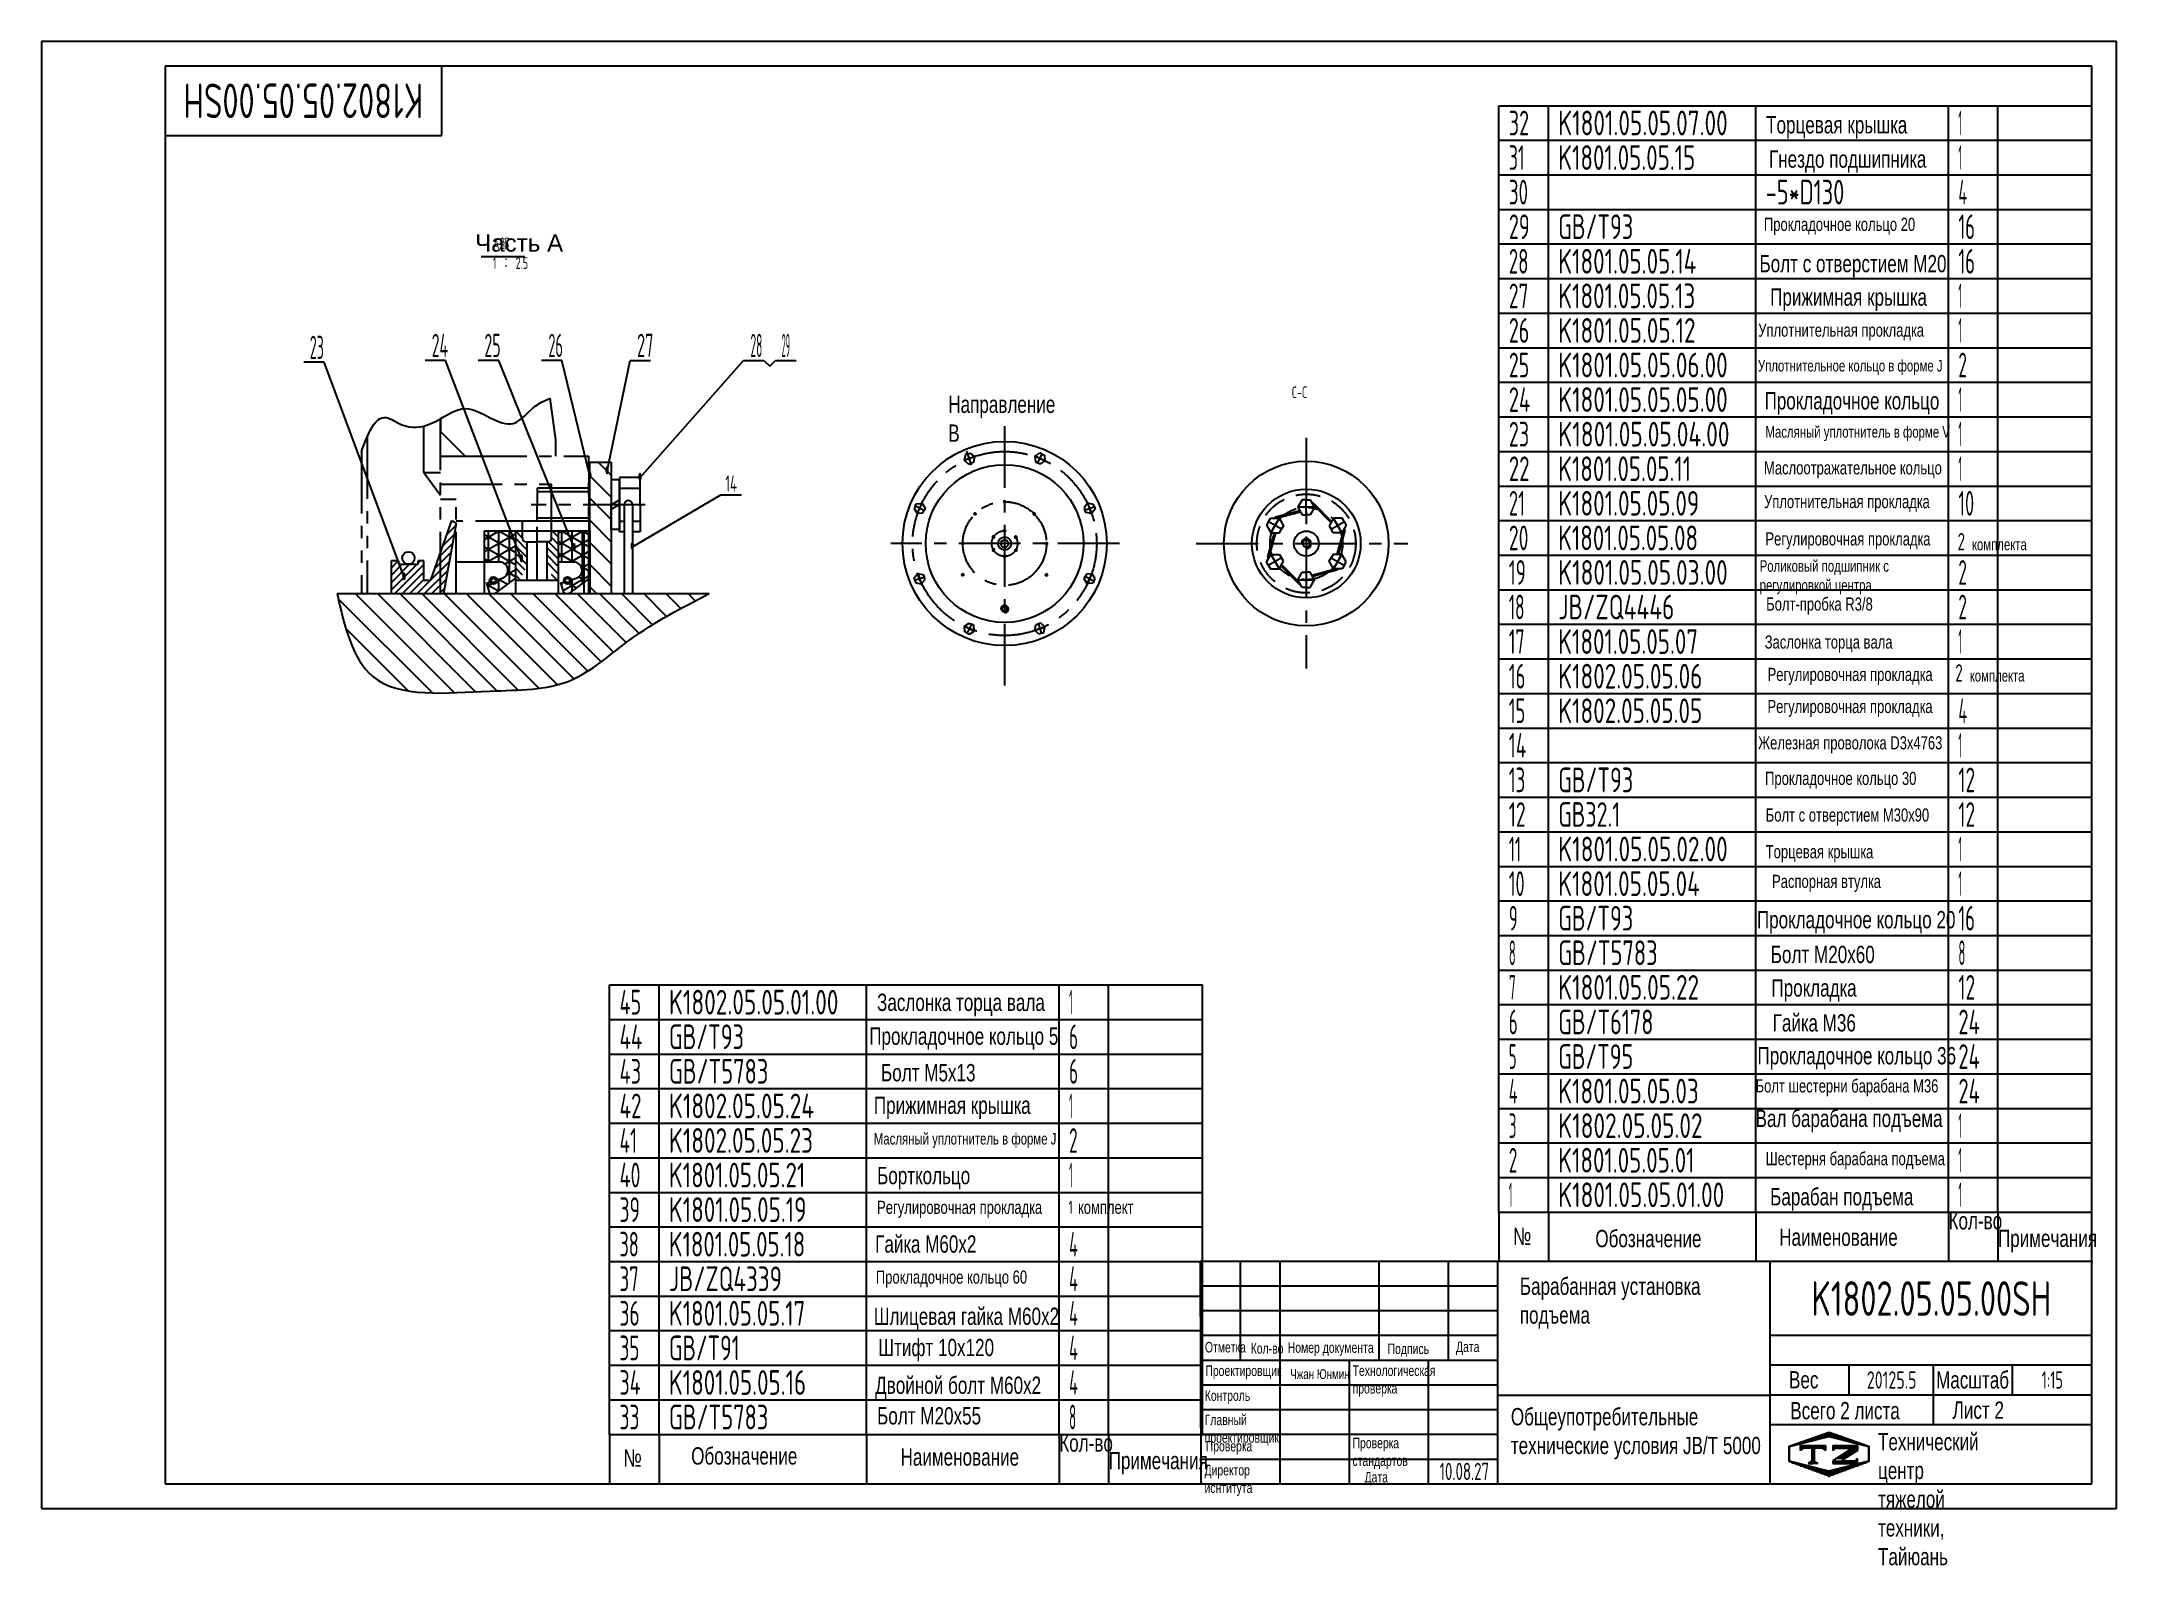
# Model space of a CAD drawing. Header units: millimetres. Extents: x 0 to 6300, y -173 to 4455.
import ezdxf
from ezdxf.enums import TextEntityAlignment as Align

# ---------------------------------------------------------------- set-up
doc = ezdxf.new("R2010")
doc.units = ezdxf.units.MM
doc.header["$LTSCALE"] = 150
for name, pattern in [('F', [0.75, 0.5, -0.25]), ('G', [2, 1.25, -0.25, 0.25, -0.25]), ('K', [2.5, 1.25, -0.25, 0.25, -0.25, 0.25, -0.25])]:
    doc.linetypes.add(name, pattern=pattern)
for name, color, linetype in [('01', 7, 'Continuous'), ('02', 1, 'Continuous'), ('04', 2, 'F'), ('05', 142, 'G'), ('07', 6, 'K'), ('11', 3, 'Continuous'), ('THICK', 7, 'Continuous')]:
    doc.layers.add(name, color=color, linetype=linetype)
doc.styles.get("Standard").update_dxf_attribs({"font": 'isocp', "width": 0.707, "bigfont": 'intecad.shx'})

msp = doc.modelspace()

# ---------------------------------------------------------------- texts
at = {"layer": '01', "attachment_point": 1}
for s, insert, char_height, width in [('C-C', (3795.8, 3407.3), 35, 154.004), ('{\\fArial|b0|i0|c204|p34;Технический центр\\Pтяжелой техники, Тайюань}', (5576, 228.8), 52.336, 2.459)]:
    msp.add_mtext(s, dxfattribs=dict(at, insert=insert, char_height=char_height, width=width))
for s, insert, char_height in [('{\\fArial|b0|i0|c204|p34;Отметка}', (3532.3, 505.8), 32.043), ('{\\fArial|b0|i0|c204|p34;Номер документа}', (3783.8, 504.6), 32.043), ('{\\fArial|b0|i0|c204|p34;Дата}', (4294.7, 507), 32.043), ('{\\fArial|b0|i0|c204|p34;Кол-во}', (3671.3, 502.1), 32.043), ('{\\fArial|b0|i0|c204|p34;Подпись}', (4086.9, 500.9), 32.043), ('{\\fArial|b0|i0|c204|p34;Проектировщик}', (3533.7, 434.2), 32.043), ('{\\fArial|b0|i0|c204|p34;Технологическая\\Pпроверка}', (3980.7, 434.5), 32.043), ('{\\fArial|b0|i0|c204|p34;Вес}', (5305.9, 417), 52.336), ('{\\fArial|b0|i0|c204|p34;Контроль}', (3531.9, 358.8), 32.043), ('{\\fArial|b0|i0|c204|p34;Главный\\Pпроектировщик}', (3531.6, 285), 32.043), ('{\\fArial|b0|i0|c204|p34;Проверка}', (3534.7, 205.3), 32.043), ('{\\fArial|b0|i0|c204|p34;Проверка\\Pстандартов}', (3980.4, 214.8), 32.043), ('{\\fArial|b0|i0|c204|p34;Директор\\Pиснтитута}', (3531.1, 132.5), 32.043), ('{\\fArial|b0|i0|c204|p34;Дата}', (4016.8, 111.1), 32.043)]:
    msp.add_mtext(s, dxfattribs=dict(at, insert=insert, char_height=char_height))
at = {"layer": '02', "width": 0.605172}
for p, p2 in [((1711.1, 3140.6), (1723.1, 3140.6)), ((1658.7, 3125.6), (1670.7, 3125.6)), ((1811.2, 3120.5), (1823.2, 3120.5)), ((1611.2, 2906.9), (1623.2, 2906.9)), ((1788.1, 2910.6), (1800.1, 2910.6)), ((1094.7, 2818.1), (1106.7, 2818.1)), ((1451.1, 2872.9), (1463.1, 2872.9))]:
    msp.add_text('●', height=20, dxfattribs=at).set_placement(p, p2, align=Align.FIT)
at = {"layer": '02', "attachment_point": 1}
for s, insert, char_height in [('{\\fArial|b0|i0|c204|p34;\\C3;Торцевая крышка}', (5236.1, 4228.3), 52.5), ('{\\fArial|b0|i0|c204|p34;\\C3;Гнездо подшипника}', (5244.9, 4124.2), 52.5), ('{\\fArial|b0|i0|c204|p34;\\C3;Прокладочное кольцо 20}', (5229.4, 3919.7), 40), ('{\\fArial|b0|i0|c204|p34;\\W1;\\C3;Часть А}', (1316.4, 3869.3), 52.5), ('{\\fArial|b0|i0|c204|p34;\\C3;Болт с отверстием М20}', (5216.1, 3806.7), 52.5), ('{\\fArial|b0|i0|c204|p34;\\C3;Прижимная крышка}', (5248.4, 3705), 52.5), ('{\\fArial|b0|i0|c204|p34;\\C3;Уплотнительная прокладка}', (5212.2, 3598.5), 40), ('{\\fArial|b0|i0|c204|p34;\\C3;Уплотнительное кольцо в форме \\fArial|b0|i0|c0|p34;J}', (5211.3, 3487.8), 35), ('{\\fArial|b0|i0|c204|p34;\\C3;Прокладочное кольцо}', (5231.4, 3390.1), 52.5), ('{\\fArial|b0|i0|c204|p34;\\C3;Масляный уплотнитель в форме \\fArial|b0|i0|c0|p34;V}', (5234.2, 3286.9), 35), ('{\\fArial|b0|i0|c204|p34;\\C3;Маслоотражательное кольцо}', (5229.8, 3180.2), 40), ('{\\fArial|b0|i0|c204|p34;\\C3;Уплотнительная прокладка}', (5229.8, 3077.8), 40), ('{\\fArial|b0|i0|c204|p34;\\C3;Регулировочная прокладка}', (5234.1, 2964.5), 40), ('{\\Fisocp,intecad|c204;\\C3;2 \\fArial|b0|i0|c204|p34;\\H0.66667x;комплекта}', (5817.3, 2962.4), 52.5), ('{\\fArial|b0|i0|c204|p34;\\C3;Роликовый подшипник с \\Pрегулировкой центра}', (5216.7, 2879.6), 35), ('{\\fArial|b0|i0|c204|p34;\\C3;Болт-пробка \\fArial|b0|i0|c0|p34;R3/8}', (5236.3, 2766.6), 40), ('{\\fArial|b0|i0|c204|p34;\\C3;Заслонка торца вала}', (5231.9, 2651.3), 40), ('{\\fArial|b0|i0|c204|p34;\\C3;Регулировочная прокладка}', (5240.6, 2553), 40), ('{\\Fisocp,intecad|c204;\\C3;2 \\fArial|b0|i0|c204|p34;\\H0.66667x;комплекта}', (5810.5, 2563.7), 52.5), ('{\\fArial|b0|i0|c204|p34;\\C3;Регулировочная прокладка}', (5240.4, 2455.5), 40), ('{\\fArial|b0|i0|c204|p34;\\C3;Железная проволока \\fArial|b0|i0|c0|p34;D3x4763}', (5211.9, 2345.2), 40), ('{\\fArial|b0|i0|c204|p34;\\C3;Прокладочное кольцо 30}', (5233.1, 2237.2), 40), ('{\\fArial|b0|i0|c204|p34;\\C3;Болт с отверстием М30х90}', (5235, 2125.9), 40), ('{\\fArial|b0|i0|c204|p34;\\C3;Торцевая крышка}', (5235, 2014.6), 40), ('{\\fArial|b0|i0|c204|p34;\\C3;Распорная втулка}', (5254.2, 1924.4), 40), ('{\\fArial|b0|i0|c204|p34;\\C3;Прокладочное кольцо 20}', (5208.1, 1814.3), 52.5), ('{\\fArial|b0|i0|c204|p34;\\C3;Болт М20х60}', (5250.3, 1708.8), 52.5), ('{\\fArial|b0|i0|c204|p34;\\C3;Прокладка}', (5252.3, 1607.1), 52.5), ('{\\fArial|b0|i0|c204|p34;\\C3;Заслонка торца вала}', (2536.8, 1563.3), 52.5), ('{\\fArial|b0|i0|c204|p34;\\C3;Прокладочное кольцо 5}', (2513.1, 1460.6), 52.5), ('{\\fArial|b0|i0|c204|p34;\\C3;Гайка М36}', (5256.1, 1501), 52.5), ('{\\fArial|b0|i0|c204|p34;\\C3;Прокладочное кольцо 36}', (5210, 1401.2), 52.5), ('{\\fArial|b0|i0|c204|p34;\\C3;Болт М5х13}', (2548.9, 1349.6), 52.5), ('{\\fArial|b0|i0|c204|p34;\\C3;Болт шестерни барабана М36}', (5204.2, 1303.3), 40), ('{\\fArial|b0|i0|c204|p34;\\C3;Прижимная крышка}', (2527.1, 1250.8), 52.5), ('{\\fArial|b0|i0|c204|p34;\\C3;Вал барабана подъема}', (5204.2, 1210.9), 52.5), ('{\\fArial|b0|i0|c204|p34;\\C3;Масляный уплотнитель в форме \\fArial|b0|i0|c0|p34;J}', (2527.1, 1140.2), 35), ('{\\fArial|b0|i0|c204|p34;\\C3;Шестерня барабана подъема}', (5234.9, 1082.3), 40), ('{\\fArial|b0|i0|c204|p34;\\C3;Борткольцо}', (2537, 1037.2), 52.5), ('{\\fArial|b0|i0|c204|p34;\\C3;Барабан подъема}', (5248.4, 972.9), 52.5), ('{\\fArial|b0|i0|c204|p34;\\C3;Регулировочная прокладка}', (2537, 934.5), 40), ('{\\Fisocp,intecad|c204;\\C3;1 \\fArial|b0|i0|c204|p34;комплект}', (3118.2, 934.5), 40), ('{\\fArial|b0|i0|c204|p34;\\C0;Кол-во}', (5790, 900), 52.5), ('{\\fArial|b0|i0|c204|p34;\\C3;Гайка М60х2}', (2531.1, 829.3), 52.5), ('{\\fArial|b0|i0|c204|p34;\\C0;Обозначение}', (4717.7, 845.8), 52.5), ('{\\fArial|b0|i0|c204|p34;\\C0;Наименование}', (5275.9, 850.1), 52.5), ('{\\fArial|b0|i0|c204|p34;\\C0;Примечания}', (5940, 846.6), 52.5), ('{\\fArial|b0|i0|c204|p34;\\C3;Прокладочное кольцо 60}', (2533.1, 722.6), 40), ('{\\fArial|b0|i0|c204|p34;\\C3;Барабанная установка\\Pподъема}', (4488.4, 701.2), 52.5), ('{\\fArial|b0|i0|c204|p34;\\C3;Шлицевая гайка М60х2}', (2527.1, 609.8), 52.5), ('{\\fArial|b0|i0|c204|p34;\\C3;Штифт 10х120}', (2541, 515), 52.5), ('{\\fArial|b0|i0|c204|p34;\\C3;Двойной болт М60х2}', (2531.1, 400.5), 52.5), ('{\\fArial|b0|i0|c204|p34;\\Q1;\\C3;Чжан Юнмин}', (3791.1, 423), 30), ('{\\fArial|b0|i0|c204|p34;\\C0;Всего 2 листа}', (5309.7, 323.3), 52.5), ('{\\fArial|b0|i0|c204|p34;\\C0;Лист 2}', (5802.5, 324.8), 52.5), ('{\\fArial|b0|i0|c204|p34;\\C3;Болт М20х55}', (2537, 307.6), 52.5), ('{\\fArial|b0|i0|c204|p34;\\C0;Общеупотребительные\\Pтехнические условия \\fArial|b0|i0|c0|p34;JB/T 5000}', (4461.2, 305), 52.5), ('{\\fArial|b0|i0|c204|p34;\\C0;Обозначение}', (1972.5, 185.7), 52.5), ('{\\fArial|b0|i0|c204|p34;\\C0;Кол-во}', (3090, 225), 52.5), ('{\\fArial|b0|i0|c204|p34;\\C0;№}', (1766.9, 179.4), 52.5), ('{\\fArial|b0|i0|c204|p34;\\C0;Наименование}', (2608.2, 182.5), 52.5), ('{\\fArial|b0|i0|c204|p34;\\C0;Примечания}', (3240, 171.6), 52.5)]:
    msp.add_mtext(s, dxfattribs=dict(at, insert=insert, char_height=char_height))
at = {"layer": '02', "char_height": 52.5, "attachment_point": 1}
for s, insert, width in [('{\\fArial|b0|i0|c204|p34;\\C0;Направление В}', (2753.1, 3379.4), 1.762), ('{\\fArial|b0|i0|c204|p34;\\C0;№}', (4467.7, 852.3), 2.155)]:
    msp.add_mtext(s, dxfattribs=dict(at, insert=insert, width=width))
at = {"layer": '05', "insert": (5752.4, 416.8), "char_height": 52.357, "attachment_point": 1}
msp.add_mtext('{\\fArial|b0|i0|c204|p34;\\C0;Масштаб}', dxfattribs=at)
at = {"layer": '11', "width": 0.696347}
msp.add_text('K1802.05.05.00SH', height=105, rotation=180, dxfattribs=at).set_placement((1158.9, 4327.5), (431.1, 4327.5), align=Align.FIT)
at = {"layer": '11'}
for s, height, width, p, p2 in [('32', 75, 0.626049, (4455, 4170), (4516.5, 4170)), ('K1801.05.05.07.00', 75, 0.69624, (4605, 4170), (5119.6, 4170)), ('1', 75, 0.404, (5820, 4170), (5830.6, 4170)), ('31', 75, 0.606, (4455, 4065), (4502.7, 4065)), ('K1801.05.05.15', 75, 0.693738, (4605, 4065), (5021.1, 4065)), ('1', 75, 0.404, (5820, 4065), (5830.6, 4065)), ('30', 75, 0.622213, (4455, 3960), (4513.4, 3960)), ('-5*D130', 75, 0.684197, (5235, 3960), (5473.7, 3960)), ('4', 75, 0.543846, (5820, 3960), (5846.5, 3960)), ('29', 75, 0.640341, (4455, 3855), (4518.5, 3855)), ('GB/T93', 75, 0.691199, (4605, 3855), (4832.8, 3855)), ('16', 75, 0.610556, (5820, 3855), (5870.4, 3855)), ('28', 75, 0.636523, (4455, 3750), (4514.7, 3750)), ('K1801.05.05.14', 75, 0.693834, (4605, 3750), (5024.2, 3750)), ('16', 75, 0.610556, (5820, 3750), (5870.4, 3750)), ('27', 75, 0.636523, (4455, 3645), (4514.7, 3645)), ('K1801.05.05.13', 75, 0.693738, (4605, 3645), (5021.1, 3645)), ('1', 75, 0.404, (5820, 3645), (5830.6, 3645)), ('26', 75, 0.639213, (4455, 3540), (4517.3, 3540)), ('K1801.05.05.12', 75, 0.693769, (4605, 3540), (5022, 3540)), ('1', 75, 0.404, (5820, 3540), (5830.6, 3540)), ('23', 70.71, 0.46858, (814.5, 3490.7), (857.3, 3490.7)), ('24', 70.71, 0.522811, (1184.6, 3496.6), (1234.5, 3496.6)), ('25', 70.71, 0.542989, (1344.5, 3496.6), (1394, 3496.6)), ('26', 70.71, 0.480938, (1538.9, 3496.6), (1583.1, 3496.6)), ('27', 70.71, 0.565795, (1807.9, 3496.6), (1857.9, 3496.6)), ('28', 70.71, 0.408817, (2152.6, 3496.6), (2188.7, 3496.6)), ('29', 70.71, 0.272573, (2247.2, 3496.6), (2272.6, 3496.6)), ('25', 75, 0.638783, (4455, 3435), (4516.9, 3435)), ('K1801.05.05.06.00', 75, 0.69624, (4605, 3435), (5119.6, 3435)), ('2', 75, 0.562593, (5820, 3435), (5845.7, 3435)), ('24', 75, 0.641743, (4455, 3330), (4520, 3330)), ('K1801.05.05.05.00', 75, 0.69624, (4605, 3330), (5119.6, 3330)), ('1', 75, 0.404, (5820, 3330), (5830.6, 3330)), ('23', 75, 0.638783, (4455, 3225), (4516.9, 3225)), ('K1801.05.05.04.00', 75, 0.696348, (4605, 3225), (5125, 3225)), ('1', 75, 0.404, (5820, 3225), (5830.6, 3225)), ('22', 75, 0.639754, (4455, 3120), (4517.9, 3120)), ('K1801.05.05.11', 75, 0.693325, (4605, 3120), (5008.3, 3120)), ('1', 75, 0.404, (5820, 3120), (5830.6, 3120)), ('14', 49.5, 0.614783, (2076.5, 3087.8), (2111.5, 3087.8)), ('21', 75, 0.623098, (4455, 3015), (4504.1, 3015)), ('K1801.05.05.09', 75, 0.694109, (4605, 3015), (5033.3, 3015)), ('10', 75, 0.606076, (5820, 3015), (5867.8, 3015)), ('20', 75, 0.636567, (4455, 2910), (4514.7, 2910)), ('K1801.05.05.08', 75, 0.693996, (4605, 2910), (5029.5, 2910)), ('19', 75, 0.612447, (4455, 2805), (4506.5, 2805)), ('K1801.05.05.03.00', 75, 0.69624, (4605, 2805), (5119.6, 2805)), ('2', 75, 0.562593, (5820, 2805), (5845.7, 2805)), ('18', 75, 0.606, (4455, 2700), (4502.7, 2700)), ('JB/ZQ4446', 75, 0.691404, (4605, 2700), (4957.6, 2700)), ('2', 75, 0.562593, (5820, 2700), (5845.7, 2700)), ('17', 75, 0.606, (4455, 2595), (4502.7, 2595)), ('K1801.05.05.07', 75, 0.693996, (4605, 2595), (5029.5, 2595)), ('1', 75, 0.404, (5820, 2595), (5830.6, 2595)), ('16', 75, 0.610556, (4455, 2490), (4505.4, 2490)), ('K1802.05.05.06', 75, 0.694382, (4605, 2490), (5042.7, 2490)), ('15', 75, 0.609833, (4455, 2385), (4504.9, 2385)), ('K1802.05.05.05', 75, 0.69437, (4605, 2385), (5042.3, 2385)), ('4', 75, 0.543846, (5820, 2385), (5846.5, 2385)), ('14', 75, 0.614783, (4455, 2280), (4508, 2280)), ('1', 75, 0.404, (5820, 2280), (5830.6, 2280)), ('13', 75, 0.609833, (4455, 2175), (4504.9, 2175)), ('GB/T93', 75, 0.691199, (4605, 2175), (4832.8, 2175)), ('12', 75, 0.611465, (5820, 2175), (5870.9, 2175)), ('12', 75, 0.611465, (4455, 2070), (4505.9, 2070)), ('GB32.1', 75, 0.687974, (4605, 2070), (4793.3, 2070)), ('12', 75, 0.611465, (5820, 2070), (5870.9, 2070)), ('11', 75, 0.582235, (4455, 1965), (4492.1, 1965)), ('K1801.05.05.02.00', 75, 0.69624, (4605, 1965), (5119.6, 1965)), ('1', 75, 0.404, (5820, 1965), (5830.6, 1965)), ('10', 75, 0.606076, (4455, 1860), (4502.8, 1860)), ('K1801.05.05.04', 75, 0.694153, (4605, 1860), (5034.8, 1860)), ('1', 75, 0.404, (5820, 1860), (5830.6, 1860)), ('9', 75, 0.579528, (4455, 1755), (4482, 1755)), ('GB/T93', 75, 0.691199, (4605, 1755), (4832.8, 1755)), ('16', 75, 0.610556, (5820, 1755), (5870.4, 1755)), ('8', 75, 0.514182, (4455, 1650), (4476.2, 1650)), ('GB/T5783', 75, 0.695009, (4605, 1650), (4906.9, 1650)), ('8', 75, 0.514182, (5820, 1650), (5841.2, 1650)), ('45', 75, 0.630783, (1755, 1500), (1820.8, 1500)), ('K1802.05.05.01.00', 75, 0.69624, (1905, 1500), (2419.6, 1500)), ('1', 75, 0.404, (3120, 1500), (3130.6, 1500)), ('7', 75, 0.514182, (4455, 1545), (4476.2, 1545)), ('K1801.05.05.22', 75, 0.694091, (4605, 1545), (5032.6, 1545)), ('12', 75, 0.611465, (5820, 1545), (5870.9, 1545)), ('6', 75, 0.600695, (4455, 1440), (4482, 1440)), ('GB/T6178', 75, 0.694488, (4605, 1440), (4894.1, 1440)), ('24', 75, 0.641743, (5820, 1440), (5885, 1440)), ('44', 75, 0.633862, (1755, 1395), (1823.9, 1395)), ('GB/T93', 75, 0.691199, (1905, 1395), (2132.8, 1395)), ('6', 75, 0.600695, (3120, 1395), (3147, 1395)), ('5', 75, 0.527686, (4455, 1335), (4478.4, 1335)), ('GB/T95', 75, 0.691199, (4605, 1335), (4832.8, 1335)), ('24', 75, 0.641743, (5820, 1335), (5885, 1335)), ('43', 75, 0.630783, (1755, 1290), (1820.8, 1290)), ('GB/T5783', 75, 0.695009, (1905, 1290), (2206.9, 1290)), ('6', 75, 0.600695, (3120, 1290), (3147, 1290)), ('42', 75, 0.63179, (1755, 1185), (1821.8, 1185)), ('K1802.05.05.24', 75, 0.694457, (1905, 1185), (2345.4, 1185)), ('1', 75, 0.404, (3120, 1185), (3130.6, 1185)), ('4', 75, 0.543846, (4455, 1230), (4481.5, 1230)), ('K1801.05.05.03', 75, 0.694061, (4605, 1230), (5031.7, 1230)), ('24', 75, 0.641743, (5820, 1230), (5885, 1230)), ('3', 75, 0.527686, (4455, 1125), (4478.4, 1125)), ('K1802.05.05.02', 75, 0.694398, (4605, 1125), (5043.3, 1125)), ('1', 75, 0.404, (5820, 1125), (5830.6, 1125)), ('41', 75, 0.614783, (1755, 1080), (1808, 1080)), ('K1802.05.05.23', 75, 0.69437, (1905, 1080), (2342.3, 1080)), ('2', 75, 0.562593, (3120, 1080), (3145.7, 1080)), ('2', 75, 0.562593, (4455, 1020), (4480.7, 1020)), ('K1801.05.05.01', 75, 0.693669, (4605, 1020), (5018.9, 1020)), ('1', 75, 0.404, (5820, 1020), (5830.6, 1020)), ('40', 75, 0.62849, (1755, 975), (1818.7, 975)), ('K1801.05.05.21', 75, 0.693669, (1905, 975), (2318.9, 975)), ('1', 75, 0.404, (3120, 975), (3130.6, 975)), ('39', 75, 0.626756, (1755, 870), (1817.1, 870)), ('K1801.05.05.19', 75, 0.693788, (1905, 870), (2322.7, 870)), ('1', 75, 0.404, (4455, 915), (4465.6, 915)), ('K1801.05.05.01.00', 75, 0.696017, (4605, 915), (5109, 915)), ('1', 75, 0.404, (5820, 915), (5830.6, 915)), ('38', 75, 0.62216, (1755, 765), (1813.3, 765)), ('K1801.05.05.18', 75, 0.693669, (1905, 765), (2318.9, 765)), ('4', 75, 0.543846, (3120, 765), (3146.5, 765)), ('37', 75, 0.62216, (1755, 660), (1813.3, 660)), ('JB/ZQ4339', 75, 0.690984, (1905, 660), (2248.2, 660)), ('4', 75, 0.543846, (3120, 660), (3146.5, 660)), ('36', 75, 0.625398, (1755, 555), (1816, 555)), ('K1801.05.05.17', 75, 0.693669, (1905, 555), (2318.9, 555)), ('4', 75, 0.543846, (3120, 555), (3146.5, 555)), ('K1802.05.05.00SH', 105, 0.696347, (5373.6, 585), (6101.4, 585)), ('35', 75, 0.624881, (1755, 450), (1815.5, 450)), ('GB/T91', 75, 0.690281, (1905, 450), (2120, 450)), ('4', 75, 0.543846, (3120, 450), (3146.5, 450)), ('34', 75, 0.628444, (1755, 345), (1818.6, 345)), ('K1801.05.05.16', 75, 0.693751, (1905, 345), (2321.5, 345)), ('4', 75, 0.543846, (3120, 345), (3146.5, 345)), ('20125.5', 52.5, 0.685982, (5542, 363.8), (5693, 363.8)), ('1:15', 52.5, 0.650931, (6072.7, 363.8), (6137.3, 363.8)), ('33', 75, 0.624881, (1755, 240), (1815.5, 240)), ('GB/T5783', 75, 0.695009, (1905, 240), (2206.9, 240)), ('8', 75, 0.514182, (3120, 240), (3141.2, 240)), ('10.08.27', 52.5, 0.642055, (4245, 86.2), (4395, 86.2))]:
    msp.add_text(s, height=height, dxfattribs=dict(at, width=width)).set_placement(p, p2, align=Align.FIT)
at = {"layer": '11', "color": 3, "linetype": 'Continuous', "insert": (1370.4, 3857.9), "char_height": 35, "width": 497.102, "attachment_point": 1}
msp.add_mtext('A部\\P1 ： 2.5', dxfattribs=at)

# ---------------------------------------------------------------- blocks, each defined once
blk = doc.blocks.new('*U186')
at = {"layer": '01'}
for p, q in [((0, 25.4), (-23, 12.1)), ((-23, 12.1), (-23, 0)), ((-23, -12.1), (-23, 0)), ((23, 12.1), (0, 25.4)), ((23, 0), (23, 12.1)), ((23, 0), (23, -12.1)), ((0, -25.4), (-23, -12.1)), ((23, -12.1), (0, -25.4))]:
    blk.add_line(p, q, dxfattribs=at)
at = {"layer": '05'}
for p, q in [((-24.9, 0), (24.3, 0)), ((0, -27.2), (0, 26.8))]:
    blk.add_line(p, q, dxfattribs=at)
blk = doc.blocks.new('*U203')
at = {"layer": '01'}
for p, q in [((-15.1, 5), (-15.1, 0)), ((0, 5), (-15.1, 5)), ((-15.1, 0), (0, 0)), ((0, 0), (-2.9, 5)), ((0, 5), (2.9, 0)), ((0, 5), (15.1, 5)), ((15.1, 0), (0, 0)), ((15.1, 5), (15.1, 0))]:
    blk.add_line(p, q, dxfattribs=at)
at = {"layer": '05'}
blk.add_line((0, 7.1), (0, -2.1), dxfattribs=at)
blk = doc.blocks.new('*U213')
at = {"layer": '01'}
for p, q in [((0, 16.5), (-15, 7.8)), ((-15, 7.8), (-15, 0)), ((-15, -7.8), (-15, 0)), ((15, 7.8), (0, 16.5)), ((15, 0), (15, 7.8)), ((15, 0), (15, -7.8)), ((0, -16.5), (-15, -7.8)), ((15, -7.8), (0, -16.5))]:
    blk.add_line(p, q, dxfattribs=at)
at = {"layer": '05'}
for p, q in [((-16.9, 0), (16.3, 0)), ((0, -18.3), (0, 17.9))]:
    blk.add_line(p, q, dxfattribs=at)
blk = doc.blocks.new('*U232', base_point=(251.96, 168.31))
at = {"layer": '01'}
for p, q in [((251.96, 168.31), (251.96, 182.31)), ((195.96, 168.31), (251.96, 168.31))]:
    blk.add_line(p, q, dxfattribs=at)
blk = doc.blocks.new('*U233')
at = {"layer": '04'}
blk.add_blockref('*U232', (0, 0), dxfattribs=at)
blk = doc.blocks.new('*U234')
at = {"layer": '01'}
for points in [[(415, 292), (25, 292)], [(25, 292), (25, 5)], [(415, 5), (415, 292)], [(25, 5), (415, 5)]]:
    blk.add_lwpolyline(points, dxfattribs=at)
at = {"layer": '02'}
for points in [[(420, 297), (0, 297)], [(0, 297), (0, 0)], [(420, 0), (420, 297)], [(0, 0), (420, 0)]]:
    blk.add_lwpolyline(points, dxfattribs=at)
blk = doc.blocks.new('*U237')
at = {"layer": '01'}
for p, q in [((0, -105), (0, 0)), ((1800, -105), (1800, 0))]:
    blk.add_line(p, q, dxfattribs=at)
at = {"layer": '02'}
for p, q in [((0, 0), (150, 0)), ((150, -105), (150, 0)), ((150, 0), (780, 0)), ((780, -105), (780, 0)), ((780, 0), (1365, 0)), ((1365, -105), (1365, 0)), ((1365, 0), (1515, 0)), ((1515, -105), (1515, 0)), ((1515, 0), (1800, 0))]:
    blk.add_line(p, q, dxfattribs=at)
blk = doc.blocks.new('*U238')
at = {"layer": '01'}
for p, q in [((0, -105), (0, 0)), ((1800, -105), (1800, 0))]:
    blk.add_line(p, q, dxfattribs=at)
at = {"layer": '02'}
for p, q in [((0, 0), (150, 0)), ((150, -105), (150, 0)), ((150, 0), (780, 0)), ((780, -105), (780, 0)), ((780, 0), (1365, 0)), ((1365, -105), (1365, 0)), ((1365, 0), (1515, 0)), ((1515, -105), (1515, 0)), ((1515, 0), (1800, 0))]:
    blk.add_line(p, q, dxfattribs=at)
blk = doc.blocks.new('*U239')
at = {"layer": '01'}
for p, q in [((0, -105), (0, 0)), ((1800, -105), (1800, 0))]:
    blk.add_line(p, q, dxfattribs=at)
at = {"layer": '02'}
for p, q in [((0, 0), (150, 0)), ((150, -105), (150, 0)), ((150, 0), (780, 0)), ((780, -105), (780, 0)), ((780, 0), (1365, 0)), ((1365, -105), (1365, 0)), ((1365, 0), (1515, 0)), ((1515, -105), (1515, 0)), ((1515, 0), (1800, 0))]:
    blk.add_line(p, q, dxfattribs=at)
blk = doc.blocks.new('*U240')
at = {"layer": '01'}
for p, q in [((0, -105), (0, 0)), ((1800, -105), (1800, 0))]:
    blk.add_line(p, q, dxfattribs=at)
at = {"layer": '02'}
for p, q in [((0, 0), (150, 0)), ((150, -105), (150, 0)), ((150, 0), (780, 0)), ((780, -105), (780, 0)), ((780, 0), (1365, 0)), ((1365, -105), (1365, 0)), ((1365, 0), (1515, 0)), ((1515, -105), (1515, 0)), ((1515, 0), (1800, 0))]:
    blk.add_line(p, q, dxfattribs=at)
blk = doc.blocks.new('*U241')
at = {"layer": '01'}
for p, q in [((0, -105), (0, 0)), ((1800, -105), (1800, 0))]:
    blk.add_line(p, q, dxfattribs=at)
at = {"layer": '02'}
for p, q in [((0, 0), (150, 0)), ((150, -105), (150, 0)), ((150, 0), (780, 0)), ((780, -105), (780, 0)), ((780, 0), (1365, 0)), ((1365, -105), (1365, 0)), ((1365, 0), (1515, 0)), ((1515, -105), (1515, 0)), ((1515, 0), (1800, 0))]:
    blk.add_line(p, q, dxfattribs=at)
blk = doc.blocks.new('*U242')
at = {"layer": '01'}
for p, q in [((0, -105), (0, 0)), ((1800, -105), (1800, 0))]:
    blk.add_line(p, q, dxfattribs=at)
at = {"layer": '02'}
for p, q in [((0, 0), (150, 0)), ((150, -105), (150, 0)), ((150, 0), (780, 0)), ((780, -105), (780, 0)), ((780, 0), (1365, 0)), ((1365, -105), (1365, 0)), ((1365, 0), (1515, 0)), ((1515, -105), (1515, 0)), ((1515, 0), (1800, 0))]:
    blk.add_line(p, q, dxfattribs=at)
blk = doc.blocks.new('*U243')
at = {"layer": '01'}
for p, q in [((0, -105), (0, 0)), ((1800, -105), (1800, 0))]:
    blk.add_line(p, q, dxfattribs=at)
at = {"layer": '02'}
for p, q in [((0, 0), (150, 0)), ((150, -105), (150, 0)), ((150, 0), (780, 0)), ((780, -105), (780, 0)), ((780, 0), (1365, 0)), ((1365, -105), (1365, 0)), ((1365, 0), (1515, 0)), ((1515, -105), (1515, 0)), ((1515, 0), (1800, 0))]:
    blk.add_line(p, q, dxfattribs=at)
blk = doc.blocks.new('*U244')
at = {"layer": '01'}
for p, q in [((0, -105), (0, 0)), ((1800, -105), (1800, 0))]:
    blk.add_line(p, q, dxfattribs=at)
at = {"layer": '02'}
for p, q in [((0, 0), (150, 0)), ((150, -105), (150, 0)), ((150, 0), (780, 0)), ((780, -105), (780, 0)), ((780, 0), (1365, 0)), ((1365, -105), (1365, 0)), ((1365, 0), (1515, 0)), ((1515, -105), (1515, 0)), ((1515, 0), (1800, 0))]:
    blk.add_line(p, q, dxfattribs=at)
blk = doc.blocks.new('*U245')
at = {"layer": '01'}
for p, q in [((0, -105), (0, 0)), ((1800, -105), (1800, 0))]:
    blk.add_line(p, q, dxfattribs=at)
at = {"layer": '02'}
for p, q in [((0, 0), (150, 0)), ((150, -105), (150, 0)), ((150, 0), (780, 0)), ((780, -105), (780, 0)), ((780, 0), (1365, 0)), ((1365, -105), (1365, 0)), ((1365, 0), (1515, 0)), ((1515, -105), (1515, 0)), ((1515, 0), (1800, 0))]:
    blk.add_line(p, q, dxfattribs=at)
blk = doc.blocks.new('*U246')
at = {"layer": '01'}
for p, q in [((0, -105), (0, 0)), ((1800, -105), (1800, 0))]:
    blk.add_line(p, q, dxfattribs=at)
at = {"layer": '02'}
for p, q in [((0, 0), (150, 0)), ((150, -105), (150, 0)), ((150, 0), (780, 0)), ((780, -105), (780, 0)), ((780, 0), (1365, 0)), ((1365, -105), (1365, 0)), ((1365, 0), (1515, 0)), ((1515, -105), (1515, 0)), ((1515, 0), (1800, 0))]:
    blk.add_line(p, q, dxfattribs=at)
blk = doc.blocks.new('*U247')
at = {"layer": '01'}
for p, q in [((0, -105), (0, 0)), ((1800, -105), (1800, 0))]:
    blk.add_line(p, q, dxfattribs=at)
at = {"layer": '02'}
for p, q in [((0, 0), (150, 0)), ((150, -105), (150, 0)), ((150, 0), (780, 0)), ((780, -105), (780, 0)), ((780, 0), (1365, 0)), ((1365, -105), (1365, 0)), ((1365, 0), (1515, 0)), ((1515, -105), (1515, 0)), ((1515, 0), (1800, 0))]:
    blk.add_line(p, q, dxfattribs=at)
blk = doc.blocks.new('*U248')
at = {"layer": '01'}
for p, q in [((0, -105), (0, 0)), ((1800, -105), (1800, 0))]:
    blk.add_line(p, q, dxfattribs=at)
at = {"layer": '02'}
for p, q in [((0, 0), (150, 0)), ((150, -105), (150, 0)), ((150, 0), (780, 0)), ((780, -105), (780, 0)), ((780, 0), (1365, 0)), ((1365, -105), (1365, 0)), ((1365, 0), (1515, 0)), ((1515, -105), (1515, 0)), ((1515, 0), (1800, 0))]:
    blk.add_line(p, q, dxfattribs=at)
blk = doc.blocks.new('*U249')
at = {"layer": '01'}
for p, q in [((0, -105), (0, 0)), ((1800, -105), (1800, 0))]:
    blk.add_line(p, q, dxfattribs=at)
at = {"layer": '02'}
for p, q in [((0, 0), (150, 0)), ((150, -105), (150, 0)), ((150, 0), (780, 0)), ((780, -105), (780, 0)), ((780, 0), (1365, 0)), ((1365, -105), (1365, 0)), ((1365, 0), (1515, 0)), ((1515, -105), (1515, 0)), ((1515, 0), (1800, 0))]:
    blk.add_line(p, q, dxfattribs=at)
blk = doc.blocks.new('*U250')
at = {"layer": '01'}
for p, q in [((0, -105), (0, 0)), ((1800, -105), (1800, 0))]:
    blk.add_line(p, q, dxfattribs=at)
at = {"layer": '02'}
for p, q in [((0, 0), (150, 0)), ((150, -105), (150, 0)), ((150, 0), (780, 0)), ((780, -105), (780, 0)), ((780, 0), (1365, 0)), ((1365, -105), (1365, 0)), ((1365, 0), (1515, 0)), ((1515, -105), (1515, 0)), ((1515, 0), (1800, 0))]:
    blk.add_line(p, q, dxfattribs=at)
blk = doc.blocks.new('*U251')
at = {"layer": '01'}
for p, q in [((0, -105), (0, 0)), ((1800, -105), (1800, 0))]:
    blk.add_line(p, q, dxfattribs=at)
at = {"layer": '02'}
for p, q in [((0, 0), (150, 0)), ((150, -105), (150, 0)), ((150, 0), (780, 0)), ((780, -105), (780, 0)), ((780, 0), (1365, 0)), ((1365, -105), (1365, 0)), ((1365, 0), (1515, 0)), ((1515, -105), (1515, 0)), ((1515, 0), (1800, 0))]:
    blk.add_line(p, q, dxfattribs=at)
blk = doc.blocks.new('*U252')
at = {"layer": '01'}
for p, q in [((0, -105), (0, 0)), ((1800, -105), (1800, 0))]:
    blk.add_line(p, q, dxfattribs=at)
at = {"layer": '02'}
for p, q in [((0, 0), (150, 0)), ((150, -105), (150, 0)), ((150, 0), (780, 0)), ((780, -105), (780, 0)), ((780, 0), (1365, 0)), ((1365, -105), (1365, 0)), ((1365, 0), (1515, 0)), ((1515, -105), (1515, 0)), ((1515, 0), (1800, 0))]:
    blk.add_line(p, q, dxfattribs=at)
blk = doc.blocks.new('*U253')
at = {"layer": '01'}
for p, q in [((0, -105), (0, 0)), ((1800, -105), (1800, 0))]:
    blk.add_line(p, q, dxfattribs=at)
at = {"layer": '02'}
for p, q in [((0, 0), (150, 0)), ((150, -105), (150, 0)), ((150, 0), (780, 0)), ((780, -105), (780, 0)), ((780, 0), (1365, 0)), ((1365, -105), (1365, 0)), ((1365, 0), (1515, 0)), ((1515, -105), (1515, 0)), ((1515, 0), (1800, 0))]:
    blk.add_line(p, q, dxfattribs=at)
blk = doc.blocks.new('*U254')
at = {"layer": '01'}
for p, q in [((0, -105), (0, 0)), ((1800, -105), (1800, 0))]:
    blk.add_line(p, q, dxfattribs=at)
at = {"layer": '02'}
for p, q in [((0, 0), (150, 0)), ((150, -105), (150, 0)), ((150, 0), (780, 0)), ((780, -105), (780, 0)), ((780, 0), (1365, 0)), ((1365, -105), (1365, 0)), ((1365, 0), (1515, 0)), ((1515, -105), (1515, 0)), ((1515, 0), (1800, 0))]:
    blk.add_line(p, q, dxfattribs=at)
blk = doc.blocks.new('*U255')
at = {"layer": '01'}
for p, q in [((0, -105), (0, 0)), ((1800, -105), (1800, 0))]:
    blk.add_line(p, q, dxfattribs=at)
at = {"layer": '02'}
for p, q in [((0, 0), (150, 0)), ((150, -105), (150, 0)), ((150, 0), (780, 0)), ((780, -105), (780, 0)), ((780, 0), (1365, 0)), ((1365, -105), (1365, 0)), ((1365, 0), (1515, 0)), ((1515, -105), (1515, 0)), ((1515, 0), (1800, 0))]:
    blk.add_line(p, q, dxfattribs=at)
blk = doc.blocks.new('*U256')
at = {"layer": '01'}
for p, q in [((0, -105), (0, 0)), ((1800, -105), (1800, 0))]:
    blk.add_line(p, q, dxfattribs=at)
at = {"layer": '02'}
for p, q in [((0, 0), (150, 0)), ((150, -105), (150, 0)), ((150, 0), (780, 0)), ((780, -105), (780, 0)), ((780, 0), (1365, 0)), ((1365, -105), (1365, 0)), ((1365, 0), (1515, 0)), ((1515, -105), (1515, 0)), ((1515, 0), (1800, 0))]:
    blk.add_line(p, q, dxfattribs=at)
blk = doc.blocks.new('*U257')
at = {"layer": '01'}
for p, q in [((0, -105), (0, 0)), ((1800, -105), (1800, 0))]:
    blk.add_line(p, q, dxfattribs=at)
at = {"layer": '02'}
for p, q in [((0, 0), (150, 0)), ((150, -105), (150, 0)), ((150, 0), (780, 0)), ((780, -105), (780, 0)), ((780, 0), (1365, 0)), ((1365, -105), (1365, 0)), ((1365, 0), (1515, 0)), ((1515, -105), (1515, 0)), ((1515, 0), (1800, 0))]:
    blk.add_line(p, q, dxfattribs=at)
blk = doc.blocks.new('*U258')
at = {"layer": '01'}
for p, q in [((0, -105), (0, 0)), ((1800, -105), (1800, 0))]:
    blk.add_line(p, q, dxfattribs=at)
at = {"layer": '02'}
for p, q in [((0, 0), (150, 0)), ((150, -105), (150, 0)), ((150, 0), (780, 0)), ((780, -105), (780, 0)), ((780, 0), (1365, 0)), ((1365, -105), (1365, 0)), ((1365, 0), (1515, 0)), ((1515, -105), (1515, 0)), ((1515, 0), (1800, 0))]:
    blk.add_line(p, q, dxfattribs=at)
blk = doc.blocks.new('*U259')
at = {"layer": '01'}
for p, q in [((0, -105), (0, 0)), ((1800, -105), (1800, 0))]:
    blk.add_line(p, q, dxfattribs=at)
at = {"layer": '02'}
for p, q in [((0, 0), (150, 0)), ((150, -105), (150, 0)), ((150, 0), (780, 0)), ((780, -105), (780, 0)), ((780, 0), (1365, 0)), ((1365, -105), (1365, 0)), ((1365, 0), (1515, 0)), ((1515, -105), (1515, 0)), ((1515, 0), (1800, 0))]:
    blk.add_line(p, q, dxfattribs=at)
blk = doc.blocks.new('*U260')
at = {"layer": '01'}
for p, q in [((0, -105), (0, 0)), ((1800, -105), (1800, 0))]:
    blk.add_line(p, q, dxfattribs=at)
at = {"layer": '02'}
for p, q in [((0, 0), (150, 0)), ((150, -105), (150, 0)), ((150, 0), (780, 0)), ((780, -105), (780, 0)), ((780, 0), (1365, 0)), ((1365, -105), (1365, 0)), ((1365, 0), (1515, 0)), ((1515, -105), (1515, 0)), ((1515, 0), (1800, 0))]:
    blk.add_line(p, q, dxfattribs=at)
blk = doc.blocks.new('*U261')
at = {"layer": '01'}
for p, q in [((0, -105), (0, 0)), ((1800, -105), (1800, 0))]:
    blk.add_line(p, q, dxfattribs=at)
at = {"layer": '02'}
for p, q in [((0, 0), (150, 0)), ((150, -105), (150, 0)), ((150, 0), (780, 0)), ((780, -105), (780, 0)), ((780, 0), (1365, 0)), ((1365, -105), (1365, 0)), ((1365, 0), (1515, 0)), ((1515, -105), (1515, 0)), ((1515, 0), (1800, 0))]:
    blk.add_line(p, q, dxfattribs=at)
blk = doc.blocks.new('*U262')
at = {"layer": '01'}
for p, q in [((0, -105), (0, 0)), ((1800, -105), (1800, 0))]:
    blk.add_line(p, q, dxfattribs=at)
at = {"layer": '02'}
for p, q in [((0, 0), (150, 0)), ((150, -105), (150, 0)), ((150, 0), (780, 0)), ((780, -105), (780, 0)), ((780, 0), (1365, 0)), ((1365, -105), (1365, 0)), ((1365, 0), (1515, 0)), ((1515, -105), (1515, 0)), ((1515, 0), (1800, 0))]:
    blk.add_line(p, q, dxfattribs=at)
blk = doc.blocks.new('*U263')
at = {"layer": '01'}
for p, q in [((0, -105), (0, 0)), ((1800, -105), (1800, 0))]:
    blk.add_line(p, q, dxfattribs=at)
at = {"layer": '02'}
for p, q in [((0, 0), (150, 0)), ((150, -105), (150, 0)), ((150, 0), (780, 0)), ((780, -105), (780, 0)), ((780, 0), (1365, 0)), ((1365, -105), (1365, 0)), ((1365, 0), (1515, 0)), ((1515, -105), (1515, 0)), ((1515, 0), (1800, 0))]:
    blk.add_line(p, q, dxfattribs=at)
blk = doc.blocks.new('*U264')
at = {"layer": '01'}
for p, q in [((0, -105), (0, 0)), ((1800, -105), (1800, 0))]:
    blk.add_line(p, q, dxfattribs=at)
at = {"layer": '02'}
for p, q in [((0, 0), (150, 0)), ((150, -105), (150, 0)), ((150, 0), (780, 0)), ((780, -105), (780, 0)), ((780, 0), (1365, 0)), ((1365, -105), (1365, 0)), ((1365, 0), (1515, 0)), ((1515, -105), (1515, 0)), ((1515, 0), (1800, 0))]:
    blk.add_line(p, q, dxfattribs=at)
blk = doc.blocks.new('*U265')
at = {"layer": '01'}
for p, q in [((0, -105), (0, 0)), ((1800, -105), (1800, 0))]:
    blk.add_line(p, q, dxfattribs=at)
at = {"layer": '02'}
for p, q in [((0, 0), (150, 0)), ((150, -105), (150, 0)), ((150, 0), (780, 0)), ((780, -105), (780, 0)), ((780, 0), (1365, 0)), ((1365, -105), (1365, 0)), ((1365, 0), (1515, 0)), ((1515, -105), (1515, 0)), ((1515, 0), (1800, 0))]:
    blk.add_line(p, q, dxfattribs=at)
blk = doc.blocks.new('*U266')
at = {"layer": '01'}
for p, q in [((0, -105), (0, 0)), ((1800, -105), (1800, 0))]:
    blk.add_line(p, q, dxfattribs=at)
at = {"layer": '02'}
for p, q in [((0, 0), (150, 0)), ((150, -105), (150, 0)), ((150, 0), (780, 0)), ((780, -105), (780, 0)), ((780, 0), (1365, 0)), ((1365, -105), (1365, 0)), ((1365, 0), (1515, 0)), ((1515, -105), (1515, 0)), ((1515, 0), (1800, 0))]:
    blk.add_line(p, q, dxfattribs=at)
blk = doc.blocks.new('*U267')
at = {"layer": '01'}
for p, q in [((0, -105), (0, 0)), ((1800, -105), (1800, 0))]:
    blk.add_line(p, q, dxfattribs=at)
at = {"layer": '02'}
for p, q in [((0, 0), (150, 0)), ((150, -105), (150, 0)), ((150, 0), (780, 0)), ((780, -105), (780, 0)), ((780, 0), (1365, 0)), ((1365, -105), (1365, 0)), ((1365, 0), (1515, 0)), ((1515, -105), (1515, 0)), ((1515, 0), (1800, 0))]:
    blk.add_line(p, q, dxfattribs=at)
blk = doc.blocks.new('*U268')
at = {"layer": '01'}
for p, q in [((0, -105), (0, 0)), ((0, 0), (150, 0)), ((150, 0), (780, 0)), ((780, 0), (1365, 0)), ((1365, 0), (1515, 0)), ((1515, 0), (1800, 0)), ((1800, -105), (1800, 0))]:
    blk.add_line(p, q, dxfattribs=at)
at = {"layer": '02'}
for p, q in [((150, -105), (150, 0)), ((780, -105), (780, 0)), ((1365, -105), (1365, 0)), ((1515, -105), (1515, 0))]:
    blk.add_line(p, q, dxfattribs=at)
blk = doc.blocks.new('*U271')
at = {"layer": '01'}
for p, q in [((0, -105), (0, 0)), ((1800, -105), (1800, 0))]:
    blk.add_line(p, q, dxfattribs=at)
at = {"layer": '02'}
for p, q in [((0, 0), (150, 0)), ((150, -105), (150, 0)), ((150, 0), (780, 0)), ((780, -105), (780, 0)), ((780, 0), (1365, 0)), ((1365, -105), (1365, 0)), ((1365, 0), (1515, 0)), ((1515, -105), (1515, 0)), ((1515, 0), (1800, 0))]:
    blk.add_line(p, q, dxfattribs=at)
blk = doc.blocks.new('*U272')
at = {"layer": '01'}
for p, q in [((0, -105), (0, 0)), ((1800, -105), (1800, 0))]:
    blk.add_line(p, q, dxfattribs=at)
at = {"layer": '02'}
for p, q in [((0, 0), (150, 0)), ((150, -105), (150, 0)), ((150, 0), (780, 0)), ((780, -105), (780, 0)), ((780, 0), (1365, 0)), ((1365, -105), (1365, 0)), ((1365, 0), (1515, 0)), ((1515, -105), (1515, 0)), ((1515, 0), (1800, 0))]:
    blk.add_line(p, q, dxfattribs=at)
blk = doc.blocks.new('*U273')
at = {"layer": '01'}
for p, q in [((0, -105), (0, 0)), ((1800, -105), (1800, 0))]:
    blk.add_line(p, q, dxfattribs=at)
at = {"layer": '02'}
for p, q in [((0, 0), (150, 0)), ((150, -105), (150, 0)), ((150, 0), (780, 0)), ((780, -105), (780, 0)), ((780, 0), (1365, 0)), ((1365, -105), (1365, 0)), ((1365, 0), (1515, 0)), ((1515, -105), (1515, 0)), ((1515, 0), (1800, 0))]:
    blk.add_line(p, q, dxfattribs=at)
blk = doc.blocks.new('*U274')
at = {"layer": '01'}
for p, q in [((0, -105), (0, 0)), ((1800, -105), (1800, 0))]:
    blk.add_line(p, q, dxfattribs=at)
at = {"layer": '02'}
for p, q in [((0, 0), (150, 0)), ((150, -105), (150, 0)), ((150, 0), (780, 0)), ((780, -105), (780, 0)), ((780, 0), (1365, 0)), ((1365, -105), (1365, 0)), ((1365, 0), (1515, 0)), ((1515, -105), (1515, 0)), ((1515, 0), (1800, 0))]:
    blk.add_line(p, q, dxfattribs=at)
blk = doc.blocks.new('*U275')
at = {"layer": '01'}
for p, q in [((0, -105), (0, 0)), ((1800, -105), (1800, 0))]:
    blk.add_line(p, q, dxfattribs=at)
at = {"layer": '02'}
for p, q in [((0, 0), (150, 0)), ((150, -105), (150, 0)), ((150, 0), (780, 0)), ((780, -105), (780, 0)), ((780, 0), (1365, 0)), ((1365, -105), (1365, 0)), ((1365, 0), (1515, 0)), ((1515, -105), (1515, 0)), ((1515, 0), (1800, 0))]:
    blk.add_line(p, q, dxfattribs=at)
blk = doc.blocks.new('*U276')
at = {"layer": '01'}
for p, q in [((0, -105), (0, 0)), ((1800, -105), (1800, 0))]:
    blk.add_line(p, q, dxfattribs=at)
at = {"layer": '02'}
for p, q in [((0, 0), (150, 0)), ((150, -105), (150, 0)), ((150, 0), (780, 0)), ((780, -105), (780, 0)), ((780, 0), (1365, 0)), ((1365, -105), (1365, 0)), ((1365, 0), (1515, 0)), ((1515, -105), (1515, 0)), ((1515, 0), (1800, 0))]:
    blk.add_line(p, q, dxfattribs=at)
blk = doc.blocks.new('*U277')
at = {"layer": '01'}
for p, q in [((0, -105), (0, 0)), ((1800, -105), (1800, 0))]:
    blk.add_line(p, q, dxfattribs=at)
at = {"layer": '02'}
for p, q in [((0, 0), (150, 0)), ((150, -105), (150, 0)), ((150, 0), (780, 0)), ((780, -105), (780, 0)), ((780, 0), (1365, 0)), ((1365, -105), (1365, 0)), ((1365, 0), (1515, 0)), ((1515, -105), (1515, 0)), ((1515, 0), (1800, 0))]:
    blk.add_line(p, q, dxfattribs=at)
blk = doc.blocks.new('*U278')
at = {"layer": '01'}
for p, q in [((0, -105), (0, 0)), ((1800, -105), (1800, 0))]:
    blk.add_line(p, q, dxfattribs=at)
at = {"layer": '02'}
for p, q in [((0, 0), (150, 0)), ((150, -105), (150, 0)), ((150, 0), (780, 0)), ((780, -105), (780, 0)), ((780, 0), (1365, 0)), ((1365, -105), (1365, 0)), ((1365, 0), (1515, 0)), ((1515, -105), (1515, 0)), ((1515, 0), (1800, 0))]:
    blk.add_line(p, q, dxfattribs=at)
blk = doc.blocks.new('*U279')
at = {"layer": '01'}
for p, q in [((0, -105), (0, 0)), ((1800, -105), (1800, 0))]:
    blk.add_line(p, q, dxfattribs=at)
at = {"layer": '02'}
for p, q in [((0, 0), (150, 0)), ((150, -105), (150, 0)), ((150, 0), (780, 0)), ((780, -105), (780, 0)), ((780, 0), (1365, 0)), ((1365, -105), (1365, 0)), ((1365, 0), (1515, 0)), ((1515, -105), (1515, 0)), ((1515, 0), (1800, 0))]:
    blk.add_line(p, q, dxfattribs=at)
blk = doc.blocks.new('*U280')
at = {"layer": '01'}
for p, q in [((0, -105), (0, 0)), ((1800, -105), (1800, 0))]:
    blk.add_line(p, q, dxfattribs=at)
at = {"layer": '02'}
for p, q in [((0, 0), (150, 0)), ((150, -105), (150, 0)), ((150, 0), (780, 0)), ((780, -105), (780, 0)), ((780, 0), (1365, 0)), ((1365, -105), (1365, 0)), ((1365, 0), (1515, 0)), ((1515, -105), (1515, 0)), ((1515, 0), (1800, 0))]:
    blk.add_line(p, q, dxfattribs=at)
blk = doc.blocks.new('*U281')
at = {"layer": '01'}
for p, q in [((0, -105), (0, 0)), ((1800, -105), (1800, 0))]:
    blk.add_line(p, q, dxfattribs=at)
at = {"layer": '02'}
for p, q in [((0, 0), (150, 0)), ((150, -105), (150, 0)), ((150, 0), (780, 0)), ((780, -105), (780, 0)), ((780, 0), (1365, 0)), ((1365, -105), (1365, 0)), ((1365, 0), (1515, 0)), ((1515, -105), (1515, 0)), ((1515, 0), (1800, 0))]:
    blk.add_line(p, q, dxfattribs=at)
blk = doc.blocks.new('*U282')
at = {"layer": '01'}
for p, q in [((0, -105), (0, 0)), ((1800, -105), (1800, 0))]:
    blk.add_line(p, q, dxfattribs=at)
at = {"layer": '02'}
for p, q in [((0, 0), (150, 0)), ((150, -105), (150, 0)), ((150, 0), (780, 0)), ((780, -105), (780, 0)), ((780, 0), (1365, 0)), ((1365, -105), (1365, 0)), ((1365, 0), (1515, 0)), ((1515, -105), (1515, 0)), ((1515, 0), (1800, 0))]:
    blk.add_line(p, q, dxfattribs=at)
blk = doc.blocks.new('*U283')
at = {"layer": '01'}
for p, q in [((0, -105), (0, 0)), ((0, 0), (150, 0)), ((150, 0), (780, 0)), ((780, 0), (1365, 0)), ((1365, 0), (1515, 0)), ((1515, 0), (1800, 0)), ((1800, -105), (1800, 0))]:
    blk.add_line(p, q, dxfattribs=at)
at = {"layer": '02'}
for p, q in [((150, -105), (150, 0)), ((780, -105), (780, 0)), ((1365, -105), (1365, 0)), ((1515, -105), (1515, 0))]:
    blk.add_line(p, q, dxfattribs=at)
blk = doc.blocks.new('*X287')
at = {"color": 0}
for p, q in [((127.06, 7.8), (132.06, 7.8)), ((127.06, 7.5), (132.06, 7.5)), ((127.06, 7.2), (127.32, 7.2)), ((127.84, 5.4), (129.64, 5.4)), ((128.3, 5.7), (130.1, 5.7)), ((128.77, 6), (130.57, 6)), ((129.23, 6.3), (131.04, 6.3)), ((129.7, 6.6), (131.51, 6.6)), ((130.16, 6.9), (131.98, 6.9)), ((130.62, 7.2), (132.06, 7.2))]:
    blk.add_line(p, q, dxfattribs=at)
blk = doc.blocks.new('*X288')
at = {"color": 0}
for p, q in [((127.06, 4.8), (132.06, 4.8)), ((127.06, 4.5), (132.06, 4.5)), ((131.84, 5.1), (132.06, 5.1))]:
    blk.add_line(p, q, dxfattribs=at)
blk = doc.blocks.new('*X286')
at = {"color": 0}
for p, q in [((122.34, 4.5), (123.72, 4.5)), ((122.82, 4.8), (123.24, 4.8))]:
    blk.add_line(p, q, dxfattribs=at)
blk = doc.blocks.new('*X285')
at = {"color": 0}
for p, q in [((120.53, 7.8), (125.53, 7.8)), ((120.53, 7.5), (125.53, 7.5)), ((120.53, 7.2), (120.79, 7.2)), ((125.27, 7.2), (125.53, 7.2))]:
    blk.add_line(p, q, dxfattribs=at)
blk = doc.blocks.new('*X284')
at = {"color": 0}
for p, q in [((119.8, 8.4), (120.72, 8.4)), ((120.66, 8.7), (121.92, 8.7)), ((121.52, 9), (123.12, 9)), ((122.38, 9.3), (124.32, 9.3)), ((123.24, 9.6), (125.52, 9.6)), ((124.1, 9.9), (128.52, 9.9)), ((124.97, 10.2), (127.67, 10.2)), ((125.83, 10.5), (126.82, 10.5)), ((127.02, 9.6), (129.37, 9.6)), ((128.22, 9.3), (130.22, 9.3)), ((129.42, 9), (131.07, 9)), ((130.62, 8.7), (131.92, 8.7)), ((131.82, 8.4), (132.77, 8.4)), ((118.22, 7.8), (118.32, 7.8)), ((118.22, 7.5), (118.27, 7.5)), ((118.22, 7.2), (118.27, 7.2)), ((118.22, 6.9), (118.27, 6.9)), ((118.22, 6.6), (118.27, 6.6)), ((118.22, 6.3), (118.27, 6.3)), ((118.22, 6), (118.27, 6)), ((118.22, 5.7), (118.27, 5.7)), ((118.22, 5.4), (118.27, 5.4)), ((118.22, 5.1), (118.27, 5.1)), ((118.22, 4.8), (118.27, 4.8)), ((118.79, 4.5), (119.42, 4.5)), ((118.94, 8.1), (119.52, 8.1)), ((119.61, 4.2), (120.62, 4.2)), ((131.92, 4.2), (132.95, 4.2)), ((133.02, 8.1), (133.62, 8.1)), ((133.12, 4.5), (133.76, 4.5)), ((134.22, 7.8), (134.32, 7.8)), ((134.27, 7.5), (134.32, 7.5)), ((134.27, 7.2), (134.32, 7.2)), ((134.27, 6.9), (134.32, 6.9)), ((134.27, 6.6), (134.32, 6.6)), ((134.27, 6.3), (134.32, 6.3)), ((134.27, 6), (134.32, 6)), ((134.27, 5.7), (134.32, 5.7)), ((134.27, 5.4), (134.32, 5.4)), ((134.27, 5.1), (134.32, 5.1)), ((134.27, 4.8), (134.32, 4.8)), ((120.43, 3.9), (121.82, 3.9)), ((121.26, 3.6), (123.02, 3.6)), ((122.08, 3.3), (124.22, 3.3)), ((122.91, 3), (125.42, 3)), ((123.73, 2.7), (128.89, 2.7)), ((124.55, 2.4), (128.07, 2.4)), ((125.38, 2.1), (127.26, 2.1)), ((126.2, 1.8), (126.45, 1.8)), ((127.12, 3), (129.7, 3)), ((128.32, 3.3), (130.51, 3.3)), ((129.52, 3.6), (131.32, 3.6)), ((130.72, 3.9), (132.14, 3.9))]:
    blk.add_line(p, q, dxfattribs=at)

# ---------------------------------------------------------------- hatches: boundary and pattern name
at = {"layer": '02'}
h = msp.add_hatch(color=256, dxfattribs=at)
h.paths.add_polyline_path([(1664.7, 3177.9), (1662.2, 3177.9), (1662.2, 3048.1), (1664.7, 3048.1)])
h.paths.add_polyline_path([(1664.7, 3048.1), (1662.2, 3048.1), (1662.2, 2968.8), (1664.7, 2968.8)])
h = msp.add_hatch(dxfattribs=at)
h.set_pattern_fill('LINE', color=256, scale=15, angle=135, style=0)
h.set_pattern_definition([(135, (-14852.904, -7691.65), (-33.67596, -33.67596), [])])
h.paths.add_polyline_path([(1729.7, 3048.1), (1664.7, 3048.1), (1664.7, 2968.8), (1664.7, 2778.1), (1729.7, 2778.1)])
h.paths.add_polyline_path([(1729.7, 3177.9), (1664.7, 3177.9), (1664.7, 3048.1), (1729.7, 3048.1)])
at = {"layer": '02', "linetype": 'Continuous'}
h = msp.add_hatch(dxfattribs=at)
h.set_pattern_fill('LINE', color=1, scale=5, angle=45, style=0)
h.set_pattern_definition([(45, (-32934.082, 51389.267), (-11.22532, 11.22532), [])])
h.paths.add_polyline_path([(1161.2, 2878.1), (1144.1, 2878.1), (1144.1, 2867.7), (1083.6, 2867.7), (1083.6, 2878.1), (1061.2, 2878.1), (1061.2, 2778.1), (1211.2, 2778.1), (1211.2, 2902.5), (1181.9, 2818.9), (1161.2, 2818.9)])
h.paths.add_polyline_path([(1258.7, 2990.7), (1245.5, 3000.2), (1211.2, 2902.5), (1211.2, 2778.1), (1221, 2778.1)])
h = msp.add_hatch(dxfattribs=at)
h.set_pattern_fill('NET3', color=1, scale=10, angle=90, style=0)
h.set_pattern_definition([(90, (-56745.236, -46543.168), (-31.75, 2e-15), []), (150, (-56745.236, -46543.168), (-15.875, -27.496307), []), (210, (-56745.236, -46543.168), (15.875, -27.496307), [])])
h.paths.add_polyline_path([(1398.5, 2825), (1383.3, 2820.3, -0.048802), (1383.5, 2818.1, -0.813615), (1361.5, 2813.5), (1352, 2810.5), (1361.5, 2779), (1377.1, 2779), (1439.7, 2825.6), (1439.7, 2968.8), (1344.7, 2968.8), (1344.7, 2873.9), (1391.1, 2873.9, -0.859201)])
h.paths.add_polyline_path([(1569.7, 2873.9), (1616.1, 2873.9, -0.859201), (1623.5, 2825), (1608.3, 2820.3, -0.048802), (1608.5, 2818.1, -0.813615), (1586.5, 2813.5), (1577, 2810.5), (1586.5, 2779), (1602.1, 2779), (1664.7, 2825.6), (1664.7, 2968.8), (1569.7, 2968.8)])
h = msp.add_hatch(dxfattribs=at)
h.set_pattern_fill('ANSI31', color=1, scale=5, angle=90, style=0)
h.set_pattern_definition([(135, (-56745.236, -46543.168), (-11.22532, -11.22532), [])])
h.paths.add_polyline_path([(1474.4, 2935.5), (1470.7, 2935.5, -0.414214), (1460.7, 2945.5), (1460.7, 2968.8), (1439.7, 2968.8), (1439.7, 2818.8), (1460.7, 2818.8), (1460.7, 2839.4, -0.414214), (1470.7, 2849.4), (1474.4, 2849.4)])
h.paths.add_polyline_path([(1569.7, 2968.8), (1548.7, 2968.8), (1548.7, 2945.5, -0.414214), (1538.7, 2935.5), (1534.9, 2935.5), (1534.9, 2849.4), (1538.7, 2849.4, -0.414214), (1548.7, 2839.4), (1548.7, 2818.8), (1569.7, 2818.8)])
at = {"layer": '02'}
h = msp.add_hatch(dxfattribs=at)
h.set_pattern_fill('LINE', color=256, scale=15, angle=135, style=0)
h.set_pattern_definition([(135, (-23870.18, 11840.693), (-33.67596, -33.67596), [])])
edge = h.paths.add_edge_path()
edge.add_spline(control_points=[(897.2, 2778.1), (920.5, 2678.2), (974.5, 2447.1), (1330.9, 2488.4), (1606.3, 2482.8), (1798.6, 2660.6), (1945.2, 2735.8), (2027.6, 2778.1)], knot_values=[0, 0, 0, 0, 273.08572, 631.804703, 879.414819, 1097.215846, 1376.504987, 1376.504987, 1376.504987, 1376.504987], degree=3, periodic=0)
edge.add_line((2027.6, 2778.1), (897.2, 2778.1))

# ---------------------------------------------------------------- linework, layer by layer
at = {"layer": '01'}
for p, q in [((1334.7, 3802), (1467.1, 3802)), ((1662.2, 3177.9), (1662.2, 2968.8)), ((1664.7, 2968.8), (1664.7, 3177.9)), ((1662.2, 3098.1), (1504.7, 3098.1)), ((1504.7, 3098.1), (1504.7, 3048.1)), ((1754.7, 3130.5), (1754.7, 3048.1)), ((1817.2, 3130.5), (1754.7, 3130.5)), ((1754.7, 3098.1), (1817.2, 3098.1)), ((1817.2, 3048.1), (1817.2, 3130.5)), ((1504.7, 2998.1), (1504.7, 3048.1)), ((1754.7, 2965.7), (1754.7, 3048.1)), ((1768.8, 3048.1), (1768.8, 2778.1)), ((1794.1, 3048.1), (1794.1, 2778.1)), ((1817.2, 3048.1), (1817.2, 2965.7)), ((3747.1, 3011.2), (3820.4, 3030.4)), ((3748.2, 3007.3), (3822.4, 3026.9)), ((3860.8, 3048.4), (3914.9, 2993.9)), ((3863.7, 3051.2), (3917, 2997.5)), ((1181.9, 2818.9), (1245.5, 3000.2)), ((1258.7, 2990.7), (1221, 2778.1)), ((1245.5, 3000.2), (1258.7, 2990.7)), ((1662.2, 2998.1), (1504.7, 2998.1)), ((1664.7, 2968.8), (1664.7, 2778.1)), ((1754.7, 2998.1), (1768.8, 2998.1)), ((1768.8, 2965.7), (1754.7, 2965.7)), ((1794.1, 2998.1), (1817.2, 2998.1)), ((1817.2, 2965.7), (1794.1, 2965.7)), ((3723.6, 2890.2), (3743.5, 2963.2)), ((3727.4, 2889.1), (3747.6, 2963.2)), ((3952.8, 2971.4), (3932.6, 2897.3)), ((3956.7, 2970.3), (3936.8, 2897.3)), ((1061.2, 2878.1), (1061.2, 2778.1)), ((1083.6, 2878.1), (1061.2, 2878.1)), ((1083.6, 2878.1), (1083.6, 2878.1)), ((1083.6, 2878.1), (1083.6, 2867.7)), ((1083.6, 2867.7), (1144.1, 2867.7)), ((1144.1, 2878.1), (1144.1, 2878.1)), ((1161.2, 2878.1), (1144.1, 2878.1)), ((1144.1, 2867.7), (1144.1, 2878.1)), ((1161.2, 2818.9), (1161.2, 2878.1)), ((3816.6, 2809.3), (3763.2, 2863.1)), ((3819.4, 2812.1), (3765.3, 2866.7)), ((3932.1, 2853.2), (3857.8, 2833.7)), ((3933.1, 2849.4), (3859.9, 2830.1)), ((1161.2, 2818.9), (1181.9, 2818.9)), ((4425, 900), (4425, 751.2)), ((4575, 900), (4575, 751.2)), ((5205, 900), (5205, 751.2)), ((5790, 900), (5790, 751.2)), ((5940, 900), (5940, 751.2)), ((1725, 225), (3581.2, 225)), ((1725, 225), (1725, 75)), ((1875, 225), (1875, 75)), ((2505, 225), (2505, 75)), ((3090, 225), (3090, 75)), ((3240, 225), (3240, 75))]:
    msp.add_line(p, q, dxfattribs=at)
at = {"layer": '01', "color": 7, "linetype": 'Continuous'}
for p, q in [((1662.2, 3177.9), (1729.7, 3177.9)), ((1729.7, 3177.9), (1729.7, 2778.1)), ((1344.7, 2779), (1344.7, 2968.8)), ((1344.7, 2968.8), (1664.7, 2968.8)), ((1439.7, 2779), (1439.7, 2968.8)), ((1460.7, 2945.5), (1460.7, 2968.8)), ((1548.7, 2945.5), (1548.7, 2968.8)), ((1569.7, 2779), (1569.7, 2968.8)), ((1470.7, 2935.5), (1504.7, 2935.5)), ((1474.4, 2818.8), (1474.4, 2935.5)), ((1538.7, 2935.5), (1504.7, 2935.5)), ((1534.9, 2818.8), (1534.9, 2935.5)), ((1391.1, 2873.9), (1344.7, 2873.9)), ((1616.1, 2873.9), (1569.7, 2873.9)), ((897.2, 2778.1), (2027.6, 2778.1)), ((1352, 2810.5), (1361.5, 2813.5)), ((1361.5, 2779), (1352, 2810.5)), ((1377.1, 2779), (1439.7, 2825.6)), ((1383.3, 2820.3), (1398.5, 2825)), ((1439.7, 2818.8), (1569.7, 2818.8)), ((1577, 2810.5), (1586.5, 2813.5)), ((1586.5, 2779), (1577, 2810.5)), ((1602.1, 2779), (1664.7, 2825.6)), ((1608.3, 2820.3), (1623.5, 2825))]:
    msp.add_line(p, q, dxfattribs=at)
at = {"layer": '01'}
for centre, radius in [((2924.2, 2930.3), 310), ((2924.2, 2930.3), 239.5), ((3840.1, 2930.3), 165), ((3840.4, 2930.3), 38), ((1114.1, 2886.5), 18.8), ((2924.2, 2930.3), 20), ((2924.2, 2930.3), 11.5), ((3840.1, 2930.3), 10.9), ((2924.2, 2731.3), 9.57), ((2924.2, 2731.3), 7)]:
    msp.add_circle(centre, radius, dxfattribs=at)
at = {"layer": '01', "color": 7, "linetype": 'Continuous'}
for centre, radius in [((3840.1, 2930.3), 250), ((2924.2, 3057.3), 2.5), ((2834.4, 3020.1), 2.5), ((2924.2, 2969.3), 2.5), ((3014, 3020.1), 2.5), ((2797.2, 2930.3), 2.5), ((2890.4, 2949.8), 2.5), ((2890.4, 2910.8), 2.5), ((2958, 2949.8), 2.5), ((2958, 2910.8), 2.5), ((3051.2, 2930.3), 2.5), ((2797.2, 2835.3), 2.5), ((2924.2, 2891.2), 2.5), ((3051.2, 2835.3), 2.5), ((1372, 2818.1), 11.5), ((1372, 2818.1), 6.59), ((1597, 2818.1), 11.5), ((1597, 2818.1), 6.59)]:
    msp.add_circle(centre, radius, dxfattribs=at)
for centre, radius, start, end in [((1781.5, 3048.1), 12.6, 0, 180), ((1470.7, 2945.5), 10, 180, 270), ((1538.7, 2945.5), 10, 270, 0), ((1391.1, 2848.9), 25, 287.32324, 90), ((1616.1, 2848.9), 25, 287.32324, 90)]:
    msp.add_arc(centre, radius, start, end, dxfattribs=at)
at = {"layer": '01'}
for centre, start, end in [((3857, 3042.9), 51.2761, 85.16167), ((3751, 3001.2), 111.2761, 145.16167), ((3946.1, 2972), 351.2761, 25.16167), ((3734.2, 2888.6), 171.2761, 205.16167), ((3929.2, 2859.4), 291.2761, 325.16167), ((3823.3, 2817.7), 231.2761, 265.16167)]:
    msp.add_arc(centre, 10.7, start, end, dxfattribs=at)
for p in [(6225, 750), (6225, 748.2), (6225, 747.9), (3525, 75)]:
    msp.add_point(p, dxfattribs=at)
at = {"layer": '02'}
for p, q in [((858, 3480.7), (796, 3480.7)), ((1100.7, 2828.1), (858, 3480.7)), ((1226.6, 3486.6), (1164.6, 3486.6)), ((1457.1, 2882.9), (1226.6, 3486.6)), ((1388.2, 3486.6), (1326.2, 3486.6)), ((1617.2, 2916.9), (1388.2, 3486.6)), ((1579.9, 3486.6), (1517.9, 3486.6)), ((1664.7, 3135.6), (1579.9, 3486.6)), ((1717.1, 3150.6), (1786.9, 3486.6)), ((1786.9, 3486.6), (1848.9, 3486.6)), ((1817.2, 3130.5), (2131.6, 3486.6)), ((2131.6, 3486.6), (2193.6, 3486.6)), ((2193.6, 3486.6), (2211.2, 3468.9)), ((2211.2, 3468.9), (2228.9, 3486.6)), ((2228.9, 3486.6), (2290.9, 3486.6)), ((1504.7, 3088.1), (1662.2, 3088.1)), ((1794.1, 2920.6), (2063, 3077.8)), ((2063, 3077.8), (2125, 3077.8)), ((1504.7, 3008.1), (1662.2, 3008.1)), ((4425, 900), (6225, 900))]:
    msp.add_line(p, q, dxfattribs=at)
at = {"layer": '02', "color": 1, "linetype": 'Continuous'}
for centre, radius, start, end in [((2924.2, 3057.3), 3, 270, 180), ((2834.4, 3020.1), 3, 315, 225), ((2924.2, 2969.3), 3, 270, 180), ((3014, 3020.1), 3, 225, 135), ((2797.2, 2930.3), 3, 0, 270), ((2890.4, 2949.8), 3, 330, 240), ((2890.4, 2910.8), 3, 30, 300), ((2958, 2910.8), 3, 150, 60), ((2958, 2949.8), 3, 210, 120), ((3051.2, 2930.3), 3, 180, 90), ((3840.1, 2930.3), 15, 270, 180), ((2797.2, 2835.3), 3, 0, 270), ((2924.2, 2891.2), 3, 90, 0), ((3051.2, 2835.3), 3, 180, 90), ((2924.2, 2731.3), 11.6, 270, 180)]:
    msp.add_arc(centre, radius, start, end, dxfattribs=at)
at = {"layer": '02'}
for points in [[(971.2, 3209.1), (1046.4, 3312.9), (1094.2, 3291.2), (1182.3, 3294.5), (1288.9, 3340.1), (1432, 3294.8), (1500.4, 3348.4), (1544.3, 3371.5)], [(897.2, 2778.1), (1004.9, 2527.2), (1360.8, 2482.2), (1606.3, 2514.9), (1786.3, 2637.6), (2027.6, 2778.1)]]:
    msp.add_spline(points, degree=3, dxfattribs=at)
at = {"layer": '04', "color": 2, "linetype": 'F'}
msp.add_circle((3840.1, 2930.3), 150, dxfattribs=at)
at = {"layer": '05'}
for p, q in [((2924.2, 3286.8), (2924.2, 2494.4)), ((3840.1, 3251.7), (3840.1, 2551)), ((2824.1, 3167.9), (2809.9, 3210.4)), ((1832.5, 3048.1), (1486.9, 3048.1)), ((2920.7, 3057.3), (2928.4, 3057.3)), ((2924.2, 3053), (2924.2, 3062)), ((2837.4, 3017.1), (2831.1, 3023.4)), ((2831.9, 3017.6), (2837.4, 3023)), ((2920.7, 2969.3), (2928.4, 2969.3)), ((2924.2, 2965.1), (2924.2, 2974)), ((2924.2, 2965.1), (2924.2, 2974)), ((3011, 3017.1), (3017.3, 3023.4)), ((3011.5, 3022.6), (3017, 3017.1)), ((3272.8, 2930.3), (2578.6, 2930.3)), ((2801.4, 2930.3), (2792.5, 2930.3)), ((2797.2, 2926.7), (2797.2, 2934.5)), ((2894, 2947.7), (2886.3, 2952.1)), ((2894, 2947.7), (2886.3, 2952.1)), ((2894, 2912.9), (2886.3, 2908.4)), ((2894, 2912.9), (2886.3, 2908.4)), ((2892.2, 2907.7), (2888.3, 2914.4)), ((2888.6, 2946.7), (2892.5, 2953.4)), ((2954.3, 2947.7), (2962.1, 2952.1)), ((2954.3, 2947.7), (2962.1, 2952.1)), ((2954.3, 2912.9), (2962.1, 2908.4)), ((2954.3, 2912.9), (2962.1, 2908.4)), ((2959.7, 2913.8), (2955.9, 2907.1)), ((2956.2, 2952.8), (2960.1, 2946.1)), ((3047, 2930.3), (3055.9, 2930.3)), ((3051.2, 2933.8), (3051.2, 2926.1)), ((3506.1, 2930.3), (4148.7, 2930.3)), ((2801.4, 2835.3), (2792.5, 2835.3)), ((2797.2, 2831.7), (2797.2, 2839.5)), ((2927.7, 2891.2), (2920, 2891.2)), ((2924.2, 2895.5), (2924.2, 2886.5)), ((2924.2, 2895.5), (2924.2, 2886.5)), ((3047, 2835.3), (3055.9, 2835.3)), ((3051.2, 2838.8), (3051.2, 2831.1))]:
    msp.add_line(p, q, dxfattribs=at)
at = {"layer": '05', "color": 4, "linetype": 'G'}
msp.add_line((1504.7, 2818.8), (1504.7, 2981.2), dxfattribs=at)
at = {"layer": '05', "color": 142, "linetype": 'G'}
for centre, radius in [((2924.2, 2930.3), 279.5), ((2924.2, 2930.3), 127), ((3840.1, 2930.3), 110), ((2924.2, 2930.3), 39)]:
    msp.add_circle(centre, radius, dxfattribs=at)
at = {"layer": '07', "color": 6, "linetype": 'K'}
for p, q in [((1561.2, 3245.6), (1544.3, 3371.5)), ((1161.2, 3145.6), (1161.2, 3287.4)), ((1211.2, 2778.1), (1211.2, 3309.4)), ((1211.2, 3309.4), (1211.2, 3270.6)), ((988.7, 3253.9), (988.7, 2778.1)), ((1286.2, 3195.6), (1211.2, 3270.6)), ((1561.2, 3195.6), (1561.2, 3245.6)), ((971.2, 3209.1), (971.2, 2778.1)), ((1211.2, 3195.6), (1662.2, 3195.6)), ((1286.2, 3195.6), (1561.2, 3195.6)), ((1662.2, 2778.1), (1662.2, 3195.6)), ((1161.2, 3145.6), (1211.2, 3077.3)), ((1161.2, 3145.6), (1211.2, 3145.6)), ((1211.2, 3064.6), (1258.7, 3064.6)), ((1258.7, 2778.1), (1258.7, 3064.6)), ((1344.7, 2778.1), (1344.7, 2968.8)), ((1344.7, 2968.8), (1662.2, 2968.8)), ((1647.2, 2778.1), (1647.2, 2968.8)), ((1258.7, 2874.3), (1344.7, 2874.3))]:
    msp.add_line(p, q, dxfattribs=at)
at = {"layer": '07'}
for p, q in [((1211.2, 3110.9), (1548.7, 3110.9)), ((1548.7, 2968.8), (1548.7, 3110.9)), ((1504.7, 2998.1), (1258.7, 2998.1)), ((1460.7, 2968.8), (1460.7, 2998.1))]:
    msp.add_line(p, q, dxfattribs=at)
at = {"layer": 'THICK'}
for p, q in [((3518, 751.2), (3520, 75)), ((3518, 751.2), (6225, 751.2)), ((3640.2, 750.9), (3640.2, 751.2)), ((3640.3, 450.7), (3640.3, 751.2)), ((3760.5, 75), (3760.5, 751.2)), ((4061, 450.7), (4061, 751.2)), ((4271.4, 450.7), (4271.4, 751.2)), ((4421.7, 75), (4421.7, 751.2)), ((5248.2, 75), (5248.2, 751.2)), ((6225, 75), (6225, 751.2)), ((3520, 525.8), (4421.7, 525.8)), ((5248.2, 525.8), (6225, 525.8)), ((3520, 450.7), (4421.7, 450.7)), ((3970.9, 75), (3970.9, 450.7)), ((4211.3, 75), (4211.3, 450.7)), ((5248.2, 435.7), (6225, 435.7)), ((5488.7, 345.5), (5488.7, 435.7)), ((5744.1, 255.3), (5744.1, 435.7)), ((5984.6, 345.5), (5984.6, 435.7)), ((4421.7, 344.2), (5248.2, 344.2)), ((5248.2, 345.5), (6225, 345.5)), ((5248.2, 255.3), (6225, 255.3)), ((3520, 75), (6225, 75))]:
    msp.add_line(p, q, dxfattribs=at)
at = {"layer": 'THICK', "color": 3}
for p, q in [((3520, 676.1), (4421.7, 676.1)), ((3520, 601), (4421.7, 601)), ((3520, 375.6), (4421.7, 375.6)), ((3520, 300.4), (4421.7, 300.4)), ((3520, 225.3), (4421.7, 225.3)), ((5306.1, 189.3), (5427.9, 231.7)), ((5306.1, 142.1), (5306.1, 189.3)), ((5306.9, 188.3), (5427.1, 218.4)), ((5340.8, 175.7), (5340.8, 190.7)), ((5340.8, 190.7), (5416, 190.7)), ((5416, 190.7), (5416, 175.7)), ((5427.1, 218.4), (5547.3, 188.3)), ((5427.9, 231.7), (5548.1, 189.3)), ((5439, 190.7), (5439, 175.7)), ((5439, 190.7), (5514.1, 190.7)), ((5514.1, 190.7), (5514.1, 175.7)), ((5548.1, 189.3), (5548.1, 142.1)), ((3520, 150.1), (4421.7, 150.1)), ((5427.9, 97.7), (5306.1, 142.1)), ((5306.9, 143.3), (5306.9, 188.3)), ((5427.1, 113.2), (5306.9, 143.3)), ((5348.3, 183.2), (5340.8, 175.7)), ((5408.5, 183.2), (5348.3, 183.2)), ((5378.4, 145.5), (5363.8, 136.3)), ((5363.8, 136.3), (5378.4, 136.3)), ((5375.1, 183.3), (5375.1, 142)), ((5378.4, 183.3), (5378.4, 142)), ((5378.4, 145.5), (5393, 136.3)), ((5393, 136.3), (5378.4, 136.3)), ((5382.2, 183.3), (5382.2, 142)), ((5416, 175.7), (5408.5, 183.2)), ((5547.3, 143.3), (5427.1, 113.2)), ((5548.1, 142.1), (5427.9, 97.7)), ((5439, 175.7), (5446.5, 183.2)), ((5498.1, 183.2), (5439, 144.9)), ((5439, 144.9), (5439, 136.3)), ((5439, 136.3), (5514.1, 136.3)), ((5446.5, 183.2), (5498.1, 183.2)), ((5475.6, 151.2), (5464.1, 143.8)), ((5506.6, 143.8), (5464.1, 143.8)), ((5514.1, 175.8), (5475.6, 151.2)), ((5514.1, 151.3), (5506.6, 143.8)), ((5514.1, 136.3), (5514.1, 151.3)), ((5547.3, 188.3), (5547.3, 143.3))]:
    msp.add_line(p, q, dxfattribs=at)
for p in [(3520, 150.1), (3520, 75)]:
    msp.add_point(p, dxfattribs=at)

# ---------------------------------------------------------------- block references
at = {"layer": '01', "xscale": 5, "yscale": 5, "zscale": 5, "rotation": 270}
msp.add_blockref('*U203', (1729.7, 3048.1), dxfattribs=at)
at = {"layer": '01'}
for p, rotation in [((3840.1, 3040.3), 90), ((3744.9, 2985.3), 150.0000000000027), ((3935.4, 2985.3), 29.99999999999729), ((3744.9, 2875.3), 209.9999999999973), ((3935.4, 2875.3), 330.0000000000027), ((3840.1, 2820.3), 270)]:
    msp.add_blockref('*U186', p, dxfattribs=dict(at, rotation=rotation))
at = {"layer": '02', "xscale": 15, "yscale": 15, "zscale": 15}
msp.add_blockref('*U234', (0, 0), dxfattribs=at)
at = {"layer": '02', "xscale": 15, "yscale": 15}
msp.add_blockref('*U233', (1215, 4170), dxfattribs=at)
at = {"layer": '02'}
for name, p in [('*U268', (4425, 4260)), ('*U267', (4425, 4155)), ('*U266', (4425, 4050)), ('*U265', (4425, 3945)), ('*U264', (4425, 3840)), ('*U263', (4425, 3735)), ('*U262', (4425, 3630)), ('*U261', (4425, 3525)), ('*U260', (4425, 3420)), ('*U259', (4425, 3315)), ('*U258', (4425, 3210)), ('*U257', (4425, 3105)), ('*U256', (4425, 3000)), ('*U255', (4425, 2895)), ('*U254', (4425, 2790)), ('*U253', (4425, 2685)), ('*U252', (4425, 2580)), ('*U251', (4425, 2475)), ('*U250', (4425, 2370)), ('*U249', (4425, 2265)), ('*U248', (4425, 2160)), ('*U247', (4425, 2055)), ('*U246', (4425, 1950)), ('*U245', (4425, 1845)), ('*U244', (4425, 1740)), ('*U283', (1725, 1590)), ('*U243', (4425, 1635)), ('*U242', (4425, 1530)), ('*U282', (1725, 1485)), ('*U241', (4425, 1425)), ('*U281', (1725, 1380)), ('*U280', (1725, 1275)), ('*U240', (4425, 1320)), ('*U239', (4425, 1215)), ('*U279', (1725, 1170)), ('*U238', (4425, 1110)), ('*U278', (1725, 1065)), ('*U277', (1725, 960)), ('*U237', (4425, 1005)), ('*U276', (1725, 855)), ('*U275', (1725, 750)), ('*U274', (1725, 645)), ('*U273', (1725, 540)), ('*U272', (1725, 435)), ('*U271', (1725, 330))]:
    msp.add_blockref(name, p, dxfattribs=at)
for p, rotation in [((2817.2, 3188.5), 108.5000000000015), ((3031.1, 3188.5), 63.50000000000139), ((2666, 3037.2), 153.5000000000014), ((3182.4, 3037.2), 18.50000000000139), ((2666, 2823.3), 198.5000000000014), ((3182.4, 2823.3), 333.5000000000014), ((2817.2, 2672), 243.5000000000014), ((3031.1, 2672), 288.5000000000014)]:
    msp.add_blockref('*U213', p, dxfattribs=dict(at, rotation=rotation))
at = {"layer": 'THICK', "color": 3, "xscale": 15.02755050696476, "yscale": 15.02755050696226, "zscale": 15.02755050696226}
for name in ['*X284', '*X285', '*X286', '*X287', '*X288']:
    msp.add_blockref(name, (3529.5, 71.3), dxfattribs=at)

msp.set_redraw_order([(e.dxf.handle, doc.entitydb.next_handle()) for e in msp.query("TEXT MTEXT ATTDEF DIMENSION ARC_DIMENSION")])  # texts and dimensions are drawn at this point

doc.saveas('drawing.dxf')
